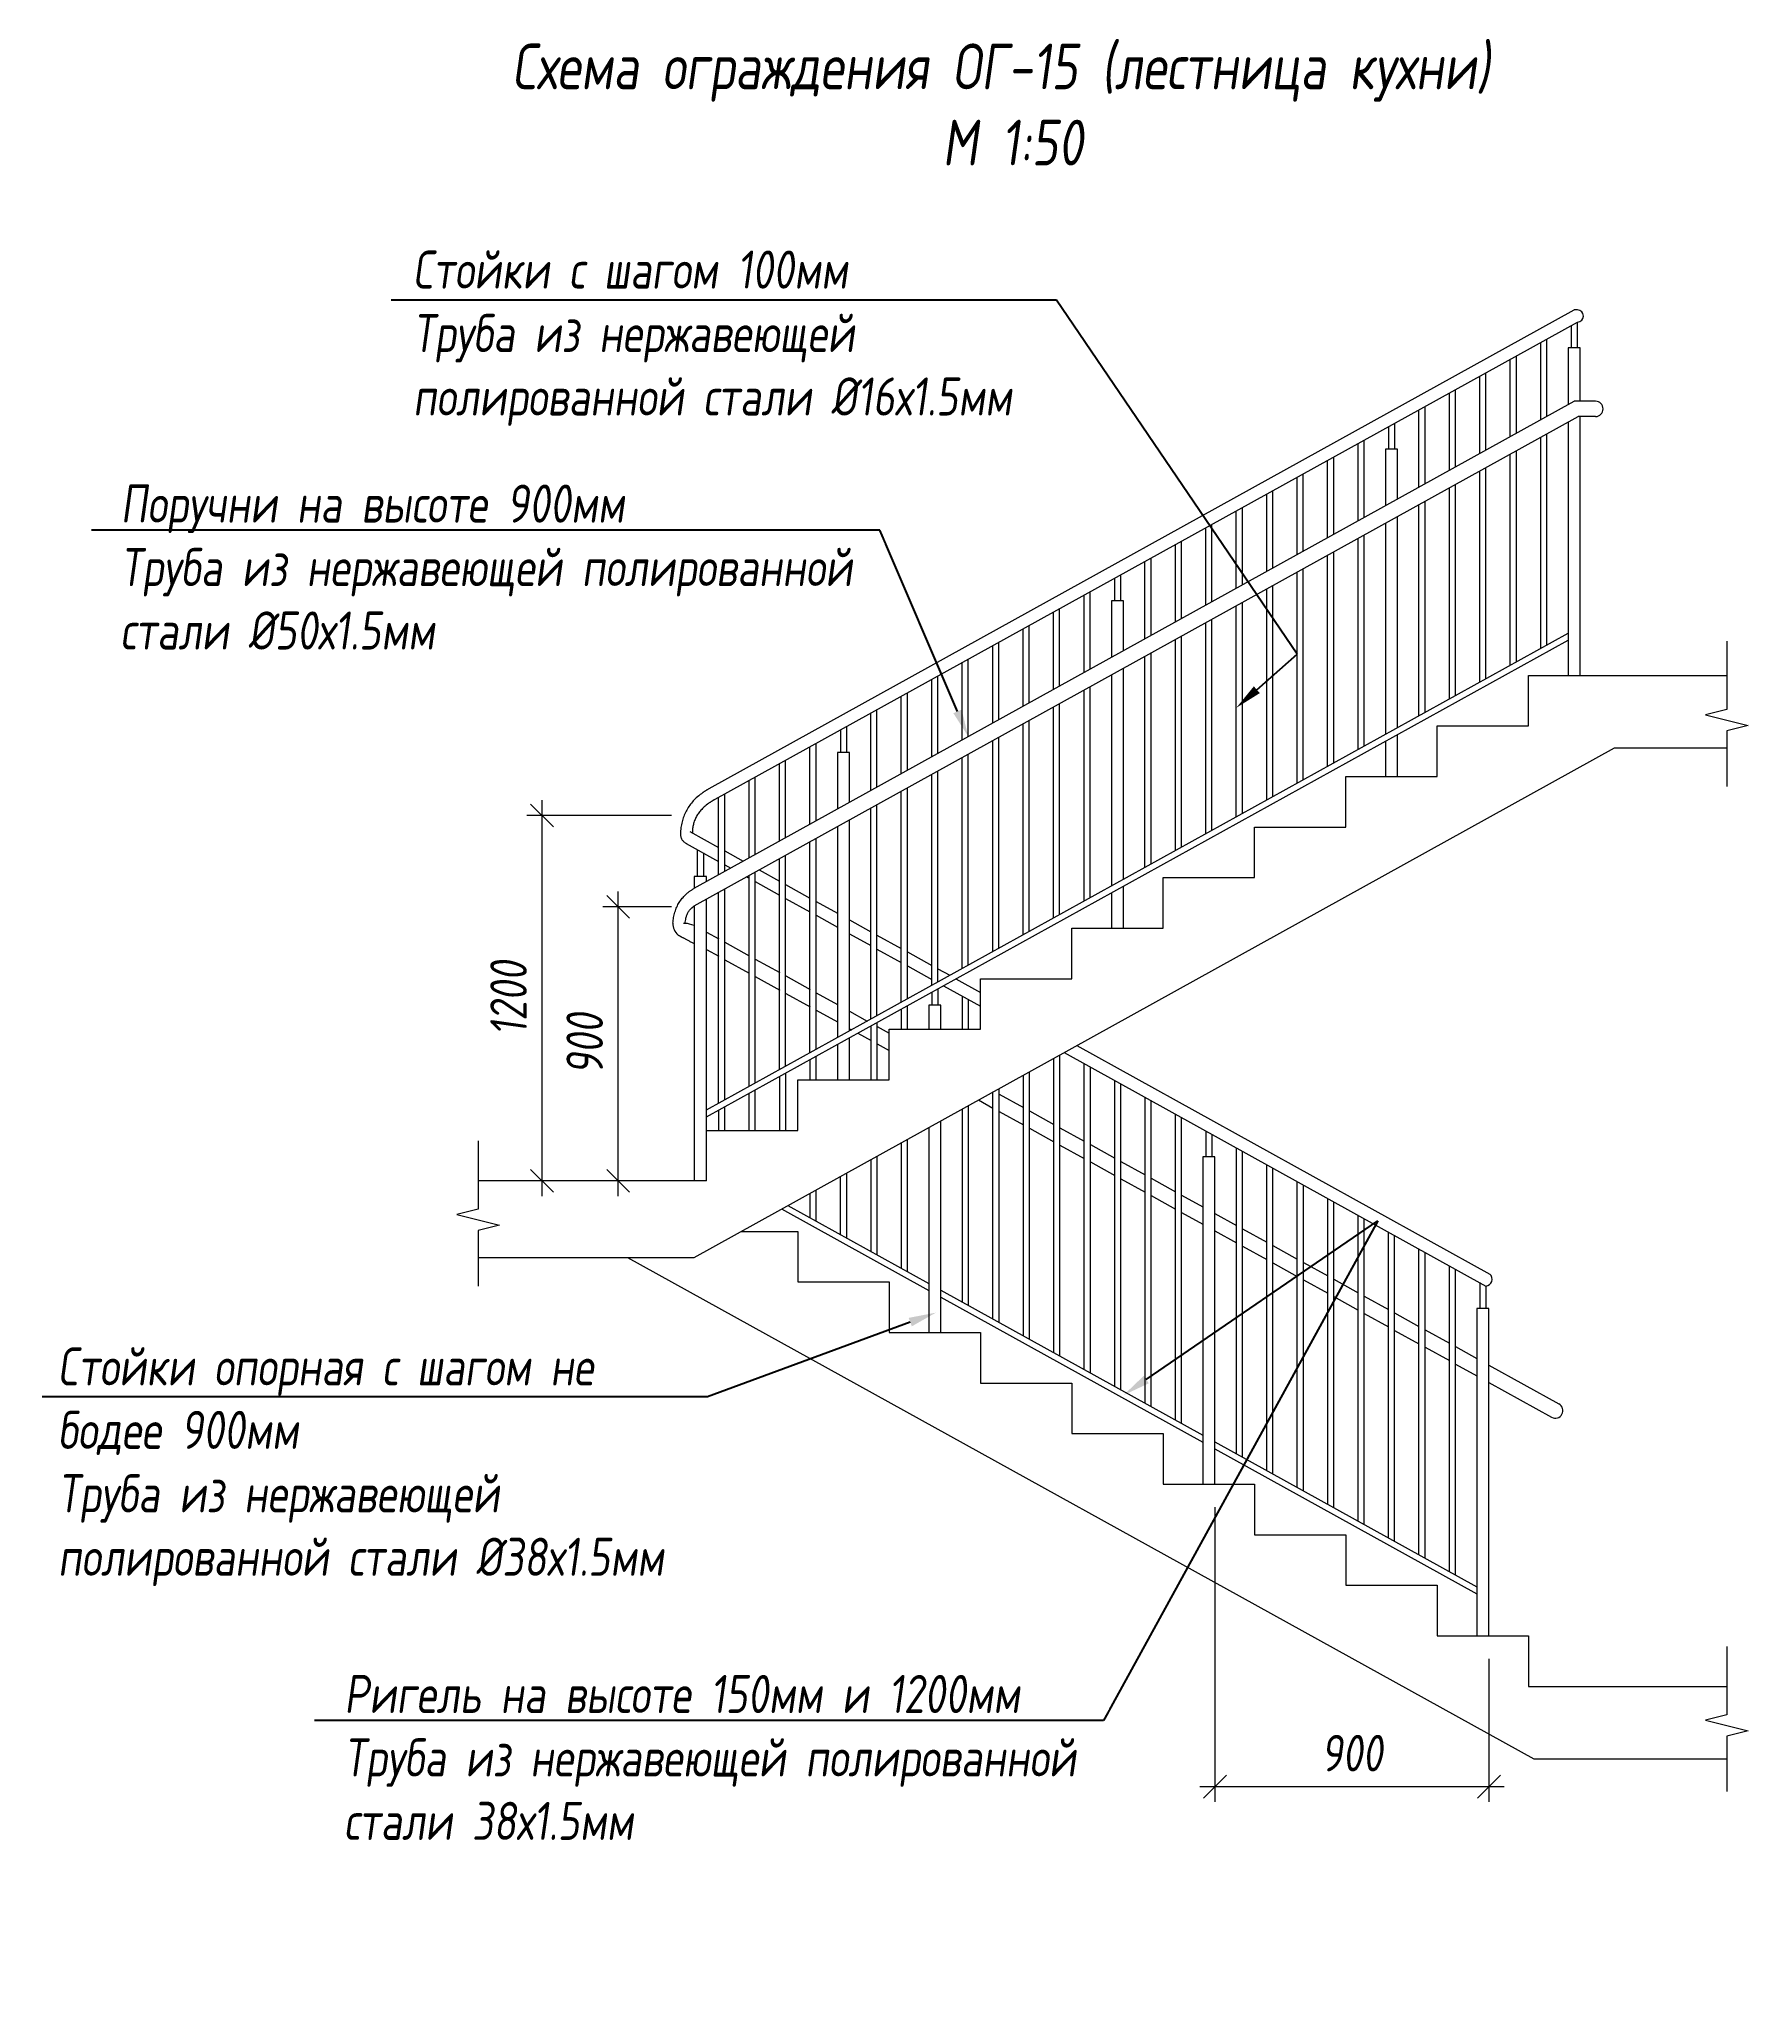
# Model space of a CAD drawing. Header units: millimetres. Extents: x 77165 to 11476408, y -193619 to 1121001.
# Drawn here: x 609652 to 615266, y 960481 to 966852 of the extents above; entities that cross this region are included whole.
import ezdxf
from ezdxf import colors
from ezdxf.entities.mleader import LeaderData, LeaderLine
from ezdxf.enums import TextEntityAlignment as Align
from ezdxf.math import Vec2, Vec3

# ---------------------------------------------------------------- set-up
doc = ezdxf.new("R2010")
doc.units = ezdxf.units.MM
doc.layers.get('Defpoints').update_dxf_attribs({"color": 3})
for name, color, linetype, lineweight in [('Dimensions', 250, 'Continuous', 9), ('АР Текст', 7, 'Continuous', 9), ('АР_Ограждение', 250, 'Continuous', 0), ('Тонкая линия', 250, 'Continuous', 18)]:
    doc.layers.add(name, color=color, linetype=linetype, lineweight=lineweight)
doc.layers.add('PDF_ограждение', color=7, linetype='Continuous')
doc.layers.add('АР_Эскизы дверей', color=7, linetype='Continuous')
doc.styles.add('Архитект', font='isocpeur.ttf', dxfattribs={"width": 0.8, "oblique": 8})
doc.styles.add('Архитектурный размер', font='isocpeur.ttf', dxfattribs={"width": 0.8, "oblique": 8})
doc.dimstyles.new('Linear-120', dxfattribs={"dimtxt": 120, "dimasz": 75, "dimexe": 50, "dimexo": 75, "dimgap": 50, "dimtad": 1, "dimdec": 0, "dimrnd": 5, "dimzin": 9, "dimtxsty": 'Архитект', "dimblk": 'ARCHTICK', "dimcen": 150, "dimdle": 50, "dimclrd": 256, "dimclre": 256, "dimclrt": 256, "dimadec": 0, "dimazin": 0, "dimtfac": 1, "dimtdec": 0, "dimtmove": 0, "dimatfit": 2, "dimfxl": 1, "dimlwd": -1, "dimlwe": -1, "dimarcsym": 0})

msp = doc.modelspace()

# ---------------------------------------------------------------- texts
at = {"layer": 'АР Текст', "style": 'Архитект', "oblique": 8, "width": 0.8}
for s, p in [('Схема ограждения ОГ-15 (лестница кухни) ', (612850.5509, 966761.79441)), ('М 1:50', (612850.5509, 966511.79441))]:
    msp.add_text(s, height=150, dxfattribs=at).set_placement(p, align=Align.MIDDLE_CENTER)

# ---------------------------------------------------------------- blocks, each defined once
blk = doc.blocks.new('_Oblique')
at = {"color": 0, "linetype": 'ByBlock', "lineweight": -2}
blk.add_line((-0.5, -0.5), (0.5, 0.5), dxfattribs=at)
blk = doc.blocks.new('*D1076')
at = {"layer": 'Defpoints', "color": 0, "lineweight": 80, "transparency": 16777216}
for p in [(611554.7, 964002.3), (611804.7, 964002.3, 120.3), (611804.7, 963102.3)]:
    blk.add_point(p, dxfattribs=at)
at = {"layer": 'Dimensions', "transparency": 16777216}
for p, q in [((611554.7, 963052.3), (611554.7, 964052.3)), ((611729.7, 964002.3), (611504.7, 964002.3)), ((611729.7, 963102.3), (611504.7, 963102.3))]:
    blk.add_line(p, q, dxfattribs=at)
at = {"layer": 'Dimensions', "transparency": 16777216, "xscale": 75, "yscale": 75, "zscale": 75}
for p, rotation in [((611554.7, 964002.3), 90), ((611554.7, 963102.3), 270)]:
    blk.add_blockref('_Oblique', p, dxfattribs=dict(at, rotation=rotation))
at = {"layer": 'Dimensions', "transparency": 16777216, "insert": (611444.7, 963552.3), "char_height": 120, "attachment_point": 5, "rotation": 90, "style": 'Архитектурный размер'}
blk.add_mtext('900', dxfattribs=at)
blk = doc.blocks.new('*D1077')
at = {"layer": 'Defpoints', "color": 0, "lineweight": 80, "transparency": 16777216}
for p in [(611304.7, 964302.3), (611804.7, 964302.3, 120.3), (611804.7, 963102.3, 950)]:
    blk.add_point(p, dxfattribs=at)
at = {"layer": 'Dimensions', "transparency": 16777216}
for p, q in [((611304.7, 963052.3), (611304.7, 964352.3)), ((611729.7, 964302.3), (611254.7, 964302.3)), ((611729.7, 963102.3), (611254.7, 963102.3))]:
    blk.add_line(p, q, dxfattribs=at)
at = {"layer": 'Dimensions', "transparency": 16777216, "xscale": 75, "yscale": 75, "zscale": 75}
for p, rotation in [((611304.7, 964302.3), 90), ((611304.7, 963102.3), 270)]:
    blk.add_blockref('_Oblique', p, dxfattribs=dict(at, rotation=rotation))
at = {"layer": 'Dimensions', "transparency": 16777216, "insert": (611194.7, 963702.3), "char_height": 120, "attachment_point": 5, "rotation": 90, "style": 'Архитектурный размер'}
blk.add_mtext('1200', dxfattribs=at)
blk = doc.blocks.new('*D1307')
at = {"layer": 'Defpoints', "color": 0, "lineweight": 80, "transparency": 16777216}
for p in [(613514.7, 962106.3, 950), (614414.7, 961608.3, 950), (614414.7, 961113.2)]:
    blk.add_point(p, dxfattribs=at)
at = {"layer": 'Dimensions', "transparency": 16777216}
for p, q in [((613514.7, 962031.3), (613514.7, 961063.2)), ((614414.7, 961533.3), (614414.7, 961063.2)), ((613464.7, 961113.2), (614464.7, 961113.2))]:
    blk.add_line(p, q, dxfattribs=at)
at = {"layer": 'Dimensions', "transparency": 16777216, "xscale": 75, "yscale": 75, "zscale": 75, "rotation": 180}
blk.add_blockref('_Oblique', (613514.7, 961113.2), dxfattribs=at)
at = {"layer": 'Dimensions', "transparency": 16777216, "xscale": 75, "yscale": 75, "zscale": 75}
blk.add_blockref('_Oblique', (614414.7, 961113.2), dxfattribs=at)
at = {"layer": 'Dimensions', "transparency": 16777216, "insert": (613964.7, 961223.2), "char_height": 120, "attachment_point": 5, "style": 'Архитектурный размер'}
blk.add_mtext('900', dxfattribs=at)

# ---------------------------------------------------------------- dimensions: what is measured, and where the dimension line sits
at = {"layer": 'Dimensions'}
for base, p1, p2, picture, middle in [((611304.70159, 964302.2677, -2850), (611804.70159, 963102.2677, -1900), (611804.70159, 964302.2677, -2729.67991), '*D1077', (611194.70159, 963702.2677, -2850)), ((611554.70159, 964002.2677, -2850), (611804.70159, 963102.2677, -2850), (611804.70159, 964002.2677, -2729.67991), '*D1076', (611444.70159, 963552.2677, -2850))]:
    dim = msp.add_linear_dim(base=base, p1=p1, p2=p2, angle=90, dimstyle='Linear-120', override={"dimtxsty": 'Архитектурный размер', "dimblk1": 'Oblique', "dimblk2": 'Oblique', "dimsah": 1, "dimclrt": 256}, dxfattribs=at)
    dim.commit()
    dim.dimension.update_dxf_attribs({"geometry": picture, "text_midpoint": middle})
dim = msp.add_linear_dim(base=(614414.70159, 961113.24715, -2850), p1=(613514.70159, 962106.2677, -1900), p2=(614414.70159, 961608.2677, -1900), dimstyle='Linear-120', override={"dimtxsty": 'Архитектурный размер', "dimblk1": 'Oblique', "dimblk2": 'Oblique', "dimsah": 1, "dimclrt": 256}, dxfattribs=at)
dim.commit()
dim.dimension.update_dxf_attribs({"geometry": '*D1307', "text_midpoint": (613964.70159, 961223.24715, -2850)})

# ---------------------------------------------------------------- linework, layer by layer
at = {"layer": 'PDF_ограждение', "lineweight": 9, "transparency": 33554687}
msp.add_arc((614403.33872, 962778.84934, -3800), 21.87259, 273.571810431, 51.325963473, dxfattribs=at)
at = {"layer": 'АР_Ограждение', "ltscale": 100}
for p, q in [((614827.32737, 964524.07769, -1900), (615196.09527, 964524.07671, -1900)), ((611844.70159, 963102.2677, -1900), (611094.70159, 963102.2677, -2729.67991)), ((611094.70159, 962851.12038, -3800), (611803.91054, 962851.12038, -3800)), ((614562.07638, 961204.07738, -1900), (615196.09527, 961204.07671, -1900))]:
    msp.add_line(p, q, dxfattribs=at)
at = {"layer": 'АР_Ограждение', "ltscale": 100, "elevation": -1900}
for points in [[(611853.83609, 964390.32212), (614694.70159, 965962.2677)], [(614705.03037, 965962.2677), (614694.70159, 965962.2677)], [(611873.20235, 964355.32286), (614705.03037, 965922.2677)], [(614684.70137, 965911.01899), (614684.7019, 965837.26761)], [(614704.70129, 965922.08561), (614704.7019, 965837.26761)], [(614504.70159, 965557.13437), (614504.70159, 965811.41911)], [(614584.70159, 965601.40103), (614584.70159, 965855.68578)], [(614604.70159, 965612.4677), (614604.70159, 965866.75245)], [(614714.70159, 965662.2677), (614714.70159, 965837.2677), (614674.70159, 965837.2677), (614674.70159, 965651.20103)], [(614384.70159, 965490.73437), (614384.70159, 965745.01911)], [(614404.70159, 965501.80103), (614404.70159, 965756.08578)], [(614484.70159, 965546.0677), (614484.70159, 965800.35245)], [(614284.70159, 965435.40103), (614284.70159, 965689.68578)], [(614304.70159, 965446.4677), (614304.70159, 965700.75245)], [(611804.70159, 964063.13437), (614694.70159, 965662.2677)], [(614184.70159, 965380.0677), (614184.70159, 965634.35245)], [(614204.70159, 965391.13437), (614204.70159, 965645.41911)], [(614764.70159, 965662.2677), (614694.70159, 965662.2677)], [(611804.70159, 964005.9903), (614707.61256, 965612.2677)], [(614084.70137, 965579.01899), (614084.7019, 965505.26761)], [(614104.70129, 965590.08561), (614104.7019, 965505.26761)], [(614604.70159, 964862.4677), (614604.70159, 965555.32363)], [(614674.70159, 965594.05697), (614674.70159, 964878.34341)], [(614764.70159, 965612.2677), (614707.61256, 965612.2677)], [(614714.70159, 964762.2677), (614714.70159, 965612.2677)], [(613984.70159, 965269.40103), (613984.70159, 965523.68578)], [(614004.70159, 965280.4677), (614004.70159, 965534.75245)], [(614114.70159, 965341.33437), (614114.70159, 965505.2677), (614074.70159, 965505.2677), (614074.70159, 965319.20103)], [(614484.70159, 964796.0677), (614484.70159, 965488.92363)], [(614504.70159, 964807.13437), (614504.70159, 965499.9903)], [(614584.70159, 964851.40103), (614584.70159, 965544.25697)], [(613804.70159, 965169.80103), (613804.70159, 965424.08578)], [(613884.70159, 965214.0677), (613884.70159, 965468.35245)], [(613904.70159, 965225.13437), (613904.70159, 965479.41911)], [(614384.70159, 964740.73437), (614384.70159, 965433.5903)], [(614404.70159, 964751.80103), (614404.70159, 965444.65697)], [(613704.70159, 965114.4677), (613704.70159, 965368.75245)], [(613784.70159, 965158.73437), (613784.70159, 965413.01911)], [(614284.70159, 964685.40103), (614284.70159, 965378.25697)], [(614304.70159, 964696.4677), (614304.70159, 965389.32363)], [(613584.70159, 965048.0677), (613584.70159, 965302.35245)], [(613604.70159, 965059.13437), (613604.70159, 965313.41911)], [(613684.70159, 965103.40103), (613684.70159, 965357.68578)], [(614184.70159, 964630.0677), (614184.70159, 965322.92363)], [(614204.70159, 964641.13437), (614204.70159, 965333.9903)], [(613484.70159, 964992.73437), (613484.70159, 965247.01911)], [(613504.70159, 965003.80103), (613504.70159, 965258.08578)], [(614074.70159, 965262.05697), (614074.70159, 964569.20103)], [(614114.70159, 964591.33437), (614114.70159, 965284.1903)], [(613384.70159, 964937.40103), (613384.70159, 965191.68578)], [(613404.70159, 964948.4677), (613404.70159, 965202.75245)], [(613984.70159, 964519.40103), (613984.70159, 965212.25697)], [(614004.70159, 964530.4677), (614004.70159, 965223.32363)], [(613284.70159, 964882.0677), (613284.70159, 965136.35245)], [(613304.70159, 964893.13437), (613304.70159, 965147.41911)], [(613804.70159, 964419.80103), (613804.70159, 965112.65697)], [(613884.70159, 964464.0677), (613884.70159, 965156.92363)], [(613904.70159, 964475.13437), (613904.70159, 965167.9903)], [(613184.70137, 965081.01899), (613184.7019, 965007.26761)], [(613204.70129, 965092.08561), (613204.7019, 965007.26761)], [(613684.70159, 964353.40103), (613684.70159, 965046.25697)], [(613704.70159, 964364.4677), (613704.70159, 965057.32363)], [(613784.70159, 964408.73437), (613784.70159, 965101.5903)], [(613004.70159, 964727.13437), (613004.70159, 964981.41911)], [(613084.70159, 964771.40103), (613084.70159, 965025.68578)], [(613104.70159, 964782.4677), (613104.70159, 965036.75245)], [(613214.70159, 964843.33437), (613214.70159, 965007.2677), (613174.70159, 965007.2677), (613174.70159, 964821.20103)], [(613584.70159, 964298.0677), (613584.70159, 964990.92363)], [(613604.70159, 964309.13437), (613604.70159, 965001.9903)], [(612884.70159, 964660.73437), (612884.70159, 964915.01911)], [(612904.70159, 964671.80103), (612904.70159, 964926.08578)], [(612984.70159, 964716.0677), (612984.70159, 964970.35245)], [(613484.70159, 964242.73437), (613484.70159, 964935.5903)], [(613504.70159, 964253.80103), (613504.70159, 964946.65697)], [(611844.70159, 963335.2677), (614674.70159, 964901.20103)], [(611844.70159, 963312.41007), (614674.70159, 964878.34341)], [(612784.70159, 964605.40103), (612784.70159, 964859.68578)], [(612804.70159, 964616.4677), (612804.70159, 964870.75245)], [(613384.70159, 964187.40103), (613384.70159, 964880.25697)], [(613404.70159, 964198.4677), (613404.70159, 964891.32363)], [(614674.70159, 964878.34341), (614674.70159, 964762.2677)], [(612684.70159, 964550.0677), (612684.70159, 964804.35245)], [(612704.70159, 964561.13437), (612704.70159, 964815.41911)], [(613284.70159, 964132.0677), (613284.70159, 964824.92363)], [(613304.70159, 964143.13437), (613304.70159, 964835.9903)], [(612584.70159, 964494.73437), (612584.70159, 964749.01911)], [(612604.70159, 964505.80103), (612604.70159, 964760.08578)], [(613104.70159, 964032.4677), (613104.70159, 964725.32363)], [(613174.70159, 964764.05697), (613174.70159, 964071.20103)], [(613214.70159, 964093.33437), (613214.70159, 964786.1903)], [(614244.70159, 964430.2677), (614244.70159, 964596.2677), (614544.70159, 964596.2677), (614544.70159, 964762.2677), (615196.09527, 964762.2677)], [(612484.70159, 964439.40103), (612484.70159, 964693.68578)], [(612504.70159, 964450.4677), (612504.70159, 964704.75245)], [(613004.70159, 963977.13437), (613004.70159, 964669.9903)], [(613084.70159, 964021.40103), (613084.70159, 964714.25697)], [(612384.70159, 964384.0677), (612384.70159, 964638.35245)], [(612404.70159, 964395.13437), (612404.70159, 964649.41911)], [(612884.70159, 963910.73437), (612884.70159, 964603.5903)], [(612904.70159, 963921.80103), (612904.70159, 964614.65697)], [(612984.70159, 963966.0677), (612984.70159, 964658.92363)], [(612204.70159, 964284.4677), (612204.70159, 964538.75245)], [(612284.70137, 964583.01899), (612284.7019, 964509.26761)], [(612304.70129, 964594.08561), (612304.7019, 964509.26761)], [(612784.70159, 963855.40103), (612784.70159, 964548.25697)], [(612804.70159, 963866.4677), (612804.70159, 964559.32363)], [(614074.70159, 964546.34341), (614074.70159, 964430.2677)], [(614114.70159, 964430.2677), (614114.70159, 964568.47674)], [(611803.91054, 962851.12038), (614827.32737, 964524.07769)], [(612084.70159, 964218.0677), (612084.70159, 964472.35245)], [(612104.70159, 964229.13437), (612104.70159, 964483.41911)], [(612184.70159, 964273.40103), (612184.70159, 964527.68578)], [(612314.70159, 964345.33437), (612314.70159, 964509.2677), (612274.70159, 964509.2677), (612274.70159, 964323.20103)], [(612684.70159, 963800.0677), (612684.70159, 964492.92363)], [(612704.70159, 963811.13437), (612704.70159, 964503.9903)], [(611984.70159, 964162.73437), (611984.70159, 964417.01911)], [(612004.70159, 964173.80103), (612004.70159, 964428.08578)], [(612584.70159, 963744.73437), (612584.70159, 964437.5903)], [(612604.70159, 963755.80103), (612604.70159, 964448.65697)], [(613644.70159, 964098.2677), (613644.70159, 964264.2677), (613944.70159, 964264.2677), (613944.70159, 964430.2677), (614244.70159, 964430.2677)], [(611884.70159, 964107.40103), (611884.70159, 964361.68578)], [(611904.70159, 964118.4677), (611904.70159, 964372.75245)], [(612484.70159, 963689.40103), (612484.70159, 964382.25697)], [(612504.70159, 963700.4677), (612504.70159, 964393.32363)], [(612314.70159, 963595.33437), (612314.70159, 964288.1903)], [(612384.70159, 963634.0677), (612384.70159, 964326.92363)], [(612404.70159, 963645.13437), (612404.70159, 964337.9903)], [(611790.23489, 964249.40595), (611884.70159, 964197.13437)], [(612184.70159, 963523.40103), (612184.70159, 964216.25697)], [(612204.70159, 963534.4677), (612204.70159, 964227.32363)], [(612274.70159, 964266.05697), (612274.70159, 963573.20103)], [(611778.21188, 964210.34342), (611884.70159, 964151.41911)], [(611814.70127, 964190.15262), (611814.7019, 964102.26761)], [(611834.70135, 964179.08591), (611834.7019, 964102.26761)], [(611904.70159, 964186.0677), (611965.78593, 964152.2677)], [(612084.70159, 963468.0677), (612084.70159, 964160.92363)], [(612104.70159, 963479.13437), (612104.70159, 964171.9903)], [(611844.70159, 964085.2677), (611844.70159, 964102.2677), (611804.70159, 964102.2677), (611804.70159, 964063.13437)], [(611904.70159, 964140.35245), (611924.47697, 964129.41007)], [(611976.11317, 964100.83804), (611984.70159, 964096.08578)], [(611984.70159, 963412.73437), (611984.70159, 964105.5903)], [(612004.70159, 963423.80103), (612004.70159, 964116.65697)], [(612017.42214, 964123.69567), (612084.70159, 964086.4677)], [(613044.70159, 963766.2677), (613044.70159, 963932.2677), (613344.70159, 963932.2677), (613344.70159, 964098.2677), (613644.70159, 964098.2677)], [(611844.70159, 963268.2677), (611844.70159, 964028.12363)], [(611884.70159, 963357.40103), (611884.70159, 964050.25697)], [(611904.70159, 963368.4677), (611904.70159, 964061.32363)], [(612004.70159, 964085.01911), (612084.70159, 964040.75245)], [(612104.70159, 964075.40103), (612184.70159, 964031.13437)], [(612104.70159, 964029.68578), (612184.70159, 963985.41911)], [(613174.70159, 964048.34341), (613174.70159, 963932.2677)], [(613214.70159, 963932.2677), (613214.70159, 964070.47674)], [(611804.70159, 964005.9903), (611804.70159, 963102.2677)], [(612204.70159, 964020.0677), (612274.70159, 963981.33437)], [(612204.70159, 963974.35245), (612274.70159, 963935.61911)], [(612314.70159, 963959.20103), (612384.70159, 963920.4677)], [(611844.70159, 963919.2677), (611885.18046, 963896.8694)], [(612314.70159, 963913.48578), (612384.70159, 963874.75245)], [(612404.70159, 963909.40103), (612484.70159, 963865.13437)], [(611844.70159, 963862.12363), (611885.18046, 963839.72533)], [(611905.18046, 963885.80273), (611985.18046, 963841.53606)], [(612404.70159, 963863.68578), (612484.70159, 963819.41911)], [(612504.70159, 963854.0677), (612584.70159, 963809.80103)], [(611905.18046, 963828.65866), (611985.18046, 963784.39199)], [(612005.18046, 963830.4694), (612085.18046, 963786.20273)], [(612005.18046, 963773.32533), (612085.18046, 963729.05866)], [(612105.18046, 963775.13606), (612185.18046, 963730.8694)], [(612504.70159, 963808.35245), (612584.70159, 963764.08578)], [(612604.70159, 963798.73437), (612643.49678, 963777.2677)], [(612105.18046, 963717.99199), (612185.18046, 963673.72533)], [(612205.18046, 963719.80273), (612274.70159, 963681.33437)], [(612444.70159, 963434.2677), (612444.70159, 963600.2677), (612744.70159, 963600.2677), (612744.70159, 963766.2677), (613044.70159, 963766.2677)], [(612584.70159, 963721.87674), (612584.7019, 963679.26761)], [(612604.70152, 963732.94336), (612604.7019, 963679.26761)], [(612622.84229, 963742.98126), (612744.70159, 963675.55245)], [(612664.15126, 963765.83889), (612744.70159, 963721.2677)], [(612685.79614, 963600.2677), (612685.79614, 963708.1468)], [(612205.18046, 963662.65866), (612274.70159, 963624.1903)], [(612314.70159, 963659.20103), (612372.41244, 963627.2677)], [(612485.18046, 963600.2677), (612485.18046, 963666.80838)], [(612505.18046, 963600.2677), (612505.18046, 963677.87504)], [(612614.70159, 963600.2677), (612614.70159, 963679.2677), (612574.70159, 963679.2677), (612574.70159, 963600.2677)], [(612705.79614, 963600.2677), (612705.79614, 963697.08013)], [(612314.70159, 963602.05697), (612320.77623, 963598.69567)], [(612341.43071, 963587.26685), (612385.18046, 963563.05866)], [(612385.18046, 963434.2677), (612385.18046, 963611.47504)], [(612405.18046, 963434.2677), (612405.18046, 963622.54171)], [(612405.18046, 963609.13606), (612444.70159, 963587.2677)], [(612274.70159, 963550.34341), (612274.70159, 963434.2677)], [(612314.70159, 963434.2677), (612314.70159, 963572.47674)], [(612405.18046, 963551.99199), (612444.70159, 963530.12363)], [(613005.59091, 962526.90894), (613005.59091, 963516.05019)], [(613019.2748, 963523.62194), (614404.70137, 962757.01924)], [(613060.58377, 963546.47956), (614417.00666, 962795.92556)], [(612105.18046, 963268.2677), (612105.18046, 963456.54171)], [(612185.18046, 963434.2677), (612185.18046, 963500.80838)], [(612205.18046, 963434.2677), (612205.18046, 963511.87504)], [(612885.65932, 962593.27109), (612885.65932, 963449.68804)], [(612905.65932, 962582.20443), (612905.65932, 963460.7547)], [(612985.59091, 962537.97561), (612985.59091, 963504.98352)], [(613085.5225, 962482.68013), (613085.5225, 963486.96488)], [(613105.5225, 962471.61346), (613105.5225, 963475.89821)], [(611844.70159, 963102.2677), (611844.70159, 963268.2677), (612144.70159, 963268.2677), (612144.70159, 963434.2677), (612444.70159, 963434.2677)], [(611985.18046, 963268.2677), (611985.18046, 963390.14171)], [(612005.18046, 963268.2677), (612005.18046, 963401.20838)], [(612085.18046, 963268.2677), (612085.18046, 963445.47504)], [(612785.72773, 962648.56657), (612785.72773, 963394.39256)], [(612805.72773, 962637.49991), (612805.72773, 963405.45922)], [(612805.72773, 963387.49991), (612885.65932, 963343.27109)], [(613185.45409, 962427.38465), (613185.45409, 963431.6694)], [(613205.45409, 962416.31798), (613205.45409, 963420.60273)], [(611885.18046, 963268.2677), (611885.18046, 963334.80838)], [(611905.18046, 963268.2677), (611905.18046, 963345.87504)], [(612685.79614, 962703.86205), (612685.79614, 963339.09708)], [(612705.79614, 962692.79539), (612705.79614, 963350.16374)], [(612737.86322, 963367.90753), (612785.72773, 963341.4225)], [(612805.72773, 963330.35584), (612885.65932, 963286.12702)], [(612905.65932, 963332.20443), (612985.59091, 963287.97561)], [(613285.38568, 962372.08917), (613285.38568, 963376.37392)], [(613305.38568, 962361.0225), (613305.38568, 963365.30725)], [(613385.31728, 962316.79369), (613385.31728, 963321.07844)], [(612574.70159, 963277.62476), (612574.70159, 962604.2677)], [(612614.70159, 962604.2677), (612614.70159, 963299.7581)], [(612905.65932, 963275.06036), (612985.59091, 963230.83154)], [(613005.59091, 963276.90894), (613085.5225, 963232.68013)], [(613405.31728, 962305.72702), (613405.31728, 963310.01177)], [(613484.70129, 963266.08595), (613484.7019, 963181.26761)], [(612485.18046, 962814.8694), (612485.18046, 963228.08973)], [(612505.18046, 962803.80273), (612505.18046, 963239.1564)], [(613005.59091, 963219.76488), (613085.5225, 963175.53606)], [(613105.5225, 963221.61346), (613185.45409, 963177.38465)], [(613504.70137, 963255.01924), (613504.7019, 963181.26761)], [(613585.18046, 962206.20273), (613585.18046, 963210.48748)], [(613605.18046, 962195.13606), (613605.18046, 963199.42081)], [(612385.18046, 962870.20273), (612385.18046, 963172.7564)], [(612405.18046, 962859.13606), (612405.18046, 963183.82307)], [(613105.5225, 963164.4694), (613185.45409, 963120.24058)], [(613205.45409, 963166.31798), (613285.38568, 963122.08917)], [(613514.70159, 962106.2677), (613514.70159, 963181.2677), (613474.70159, 963181.2677), (613474.70159, 962106.2677)], [(613685.11205, 962150.90725), (613685.11205, 963155.19199)], [(613705.11205, 962139.84058), (613705.11205, 963144.12533)], [(612205.18046, 962969.80273), (612205.18046, 963073.1564)], [(612285.18046, 962925.53606), (612285.18046, 963117.42307)], [(612305.18046, 962914.4694), (612305.18046, 963128.48973)], [(613205.45409, 963109.17392), (613285.38568, 963064.9451)], [(613305.38568, 963111.0225), (613385.31728, 963066.79369)], [(613785.04364, 962095.61177), (613785.04364, 963099.89651)], [(613805.04364, 962084.5451), (613805.04364, 963088.82985)], [(612091.1341, 963010.05075), (612574.70159, 962742.47674)], [(612111.78859, 963021.47956), (612574.70159, 962765.33437)], [(612185.18046, 962980.8694), (612185.18046, 963062.08973)], [(613305.38568, 963053.87844), (613385.31728, 963009.64962)], [(613405.31728, 963055.72702), (613474.70159, 963017.33437)], [(613884.97523, 962040.31629), (613884.97523, 963044.60103)], [(613904.97523, 962029.24962), (613904.97523, 963033.53437)], [(613405.31728, 962998.58296), (613474.70159, 962960.1903)], [(613514.70159, 962995.20103), (613585.18046, 962956.20273)], [(613605.18046, 962945.13606), (613685.11205, 962900.90725)], [(613984.90682, 961985.02081), (613984.90682, 962989.30555)], [(614004.90682, 961973.95414), (614004.90682, 962978.23889)], [(611957.79124, 962936.2677), (612144.70159, 962936.2677), (612144.70159, 962770.2677), (612444.70159, 962770.2677)], [(613514.70159, 962938.05697), (613585.18046, 962899.05866)], [(613605.18046, 962887.99199), (613685.11205, 962843.76318)], [(613705.11205, 962889.84058), (613785.04364, 962845.61177)], [(614084.83841, 961929.72533), (614084.83841, 962934.01007)], [(614104.83841, 961918.65866), (614104.83841, 962922.94341)], [(614184.77, 961874.42985), (614184.77, 962878.71459)], [(611585.49265, 962851.12038), (614562.07638, 961204.07738)], [(613705.11205, 962832.69651), (613785.04364, 962788.4677)], [(613805.04364, 962834.5451), (613884.97523, 962790.31629)], [(614204.77, 961863.36318), (614204.77, 962867.64793)], [(614284.70159, 961819.13437), (614284.70159, 962823.41911)], [(614304.70159, 961808.0677), (614304.70159, 962812.35245)], [(612444.70159, 962770.2677), (612444.70159, 962604.2677), (612744.70159, 962604.2677), (612744.70159, 962438.2677), (613044.70159, 962438.2677)], [(613805.04364, 962777.40103), (613884.97523, 962733.17222)], [(613904.97523, 962779.24962), (613984.90682, 962735.02081)], [(614384.70129, 962768.08595), (614384.7019, 962683.26761)], [(614404.70137, 962757.01924), (614404.7019, 962683.26761)], [(612614.70159, 962743.20103), (613474.70159, 962267.33437)], [(612614.70159, 962720.34341), (613474.70159, 962244.47674)], [(613904.97523, 962722.10555), (613984.90682, 962677.87674)], [(614004.90682, 962723.95414), (614084.83841, 962679.72533)], [(614004.90682, 962666.81007), (614084.83841, 962622.58126)], [(614104.83841, 962668.65866), (614184.77, 962624.42985)], [(614414.70159, 961608.2677), (614414.70159, 962683.2677), (614374.70159, 962683.2677), (614374.70159, 961608.2677)], [(614104.83841, 962611.51459), (614184.77, 962567.28578)], [(614204.77, 962613.36318), (614284.70159, 962569.13437)], [(614304.70159, 962558.0677), (614374.70159, 962519.33437)], [(614204.77, 962556.21911), (614284.70159, 962511.9903)], [(614304.70159, 962500.92363), (614374.70159, 962462.1903)], [(614414.70159, 962497.20103), (614644.70159, 962369.93437)], [(613044.70159, 962438.2677), (613044.70159, 962272.2677), (613344.70159, 962272.2677), (613344.70159, 962106.2677), (613644.70159, 962106.2677)], [(614414.70159, 962440.05697), (614620.49377, 962326.18529)], [(613514.70159, 962245.20103), (614374.70159, 961769.33437)], [(613514.70159, 962222.34341), (614374.70159, 961746.47674)], [(613644.70159, 962106.2677), (613644.70159, 961940.2677), (613944.70159, 961940.2677), (613944.70159, 961774.2677), (614244.70159, 961774.2677)], [(614244.70159, 961774.2677), (614244.70159, 961608.2677), (614544.70159, 961608.2677), (614544.70159, 961442.2677)], [(614544.70159, 961442.2677), (615196.09527, 961442.2677)]]:
    msp.add_lwpolyline(points, dxfattribs=at)
at = {"layer": 'АР_Ограждение', "ltscale": 100}
for centre, radius, start, end in [((614705.03037, 965942.2677, -1900), 20, 270, 90), ((614764.70159, 965637.2677, -1900), 25, 270, 90), ((611784.93542, 963946.93409, -1900), 50.34327, 178.470329185, 226.957393877), ((614632.59768, 962348.05983, -1900), 25, 241.042782402, 61.042782402)]:
    msp.add_arc(centre, radius, start, end, dxfattribs=at)
for points in [[(611853.83609, 964390.32212, -1900), (611765.23219, 964341.29463, -1900), (611759.33362, 964247.28557, -2522.10843)], [(611873.20235, 964355.32286, -1900), (611797.04754, 964313.18387, -1900), (611798.78833, 964244.67304, -2436.54507)], [(611759.33362, 964247.28557, -2522.10843), (611757.72691, 964221.67844, -1900), (611778.21188, 964210.34342, -1900)], [(611734.61009, 963948.27799, -1900), (611739.88256, 964025.71108, -1900), (611804.70159, 964063.13437, -1900)], [(611750.57402, 963910.1409, -1900), (611771.67254, 963898.06395, -1900), (611804.70159, 963881.63688, -1900)]]:
    msp.add_open_spline(points, degree=2, dxfattribs=at)
for points, knots in [([(611774.76957, 963947.65352, -1900), (611775.35416, 963952.3871, -1900), (611777.88587, 963968.61554, -1900), (611779.91625, 963974.6048, -1900), (611781.16815, 963977.62446, -1900), (611784.01905, 963983.40084, -1900), (611785.61821, 963986.15837, -1900), (611788.84172, 963990.94614, -1900), (611792.02686, 963995.83869, -1900), (611804.70159, 964005.9903, -1900)], [0.02575242002, 0.02575242002, 0.02575242002, 0.02575242002, 0.13599479948, 0.27198959896, 0.40798439844, 0.40798439844, 0.54397919792, 0.54397919792, 0.65197091011, 0.65197091011, 0.65197091011, 0.65197091011]), ([(611804.70159, 963940.57975, -1900), (611794.21826, 963944.99979, -1900), (611784.31951, 963947.3554, -1900), (611775.00536, 963947.64659, -1900), (611774.92672, 963947.64905, -1900), (611774.84813, 963947.65136, -1900), (611774.76957, 963947.65352, -1900), (611772.87817, 963947.70563, -1900), (611771.01091, 963947.67245, -1900), (611769.16767, 963947.55447, -1900)], [0.28394726452, 0.28394726452, 0.28394726452, 0.28394726452, 1, 1, 1, 1.00604548323, 1.00604548323, 1.00604548323, 1.15160710213, 1.15160710213, 1.15160710213, 1.15160710213])]:
    msp.add_open_spline(points, degree=3, knots=knots, dxfattribs=at)
at = {"layer": 'Тонкая линия', "color": 7, "linetype": 'Continuous', "ltscale": 25}
for points, elevation in [([(615196.09527, 964874.38783), (615196.09527, 964650.14757), (615126.09527, 964632.64757), (615266.09527, 964597.64757), (615196.09527, 964580.14757), (615196.09527, 964397.75062)], -1900), ([(611094.70159, 963233.59867), (611094.70159, 963009.3584), (611024.70159, 962991.8584), (611164.70159, 962956.8584), (611094.70159, 962939.3584), (611094.70159, 962756.96145)], -3333.42126), ([(615196.09527, 961573.59867), (615196.09527, 961349.3584), (615126.09527, 961331.8584), (615266.09527, 961296.8584), (615196.09527, 961279.3584), (615196.09527, 961096.96145)], -1968.72383)]:
    msp.add_lwpolyline(points, dxfattribs=dict(at, elevation=elevation))

msp.set_redraw_order([(e.dxf.handle, doc.entitydb.next_handle()) for e in msp.query("TEXT MTEXT ATTDEF DIMENSION ARC_DIMENSION")])  # texts and dimensions are drawn at this point

# ---------------------------------------------------------------- next in the draw order: leaders
at = {"layer": 'АР_Эскизы дверей', "lineweight": 5}
ml = msp.add_multileader_mtext('Standard', dxfattribs=at)
ml.set_content('Поручни на высоте 900мм\\PТруба из нержавеющей полированной стали Ø50х1.5мм', color=256, style='Архитект')
ml.set_leader_properties(color=256, linetype='ByLayer', lineweight=-1)
ml.build(insert=Vec2(0, 0))
ml.multileader.update_dxf_attribs({"text_left_attachment_type": 6, "text_right_attachment_type": 6, "dogleg_length": 236.20603, "arrow_head_size": 90})
ctx = ml.context
ctx.base_point, ctx.char_height, ctx.arrow_head_size, ctx.landing_gap_size, ctx.plane_origin = Vec3(609869.91783, 965238.79651, -1900), 125, 90, 50, Vec3(614381.15826, 959096.0282, -1900)
ctx.left_attachment, ctx.right_attachment = 6, 6
notes = []
notes.append((ctx, [(0, (1, 1, 0), (612414.22726, 965238.79651, -1900), (-1, 0), 66.74183, [(6, [(612704.70159, 964561.13437, -1900)], 0, [])])]))
ctx.mtext.insert, ctx.mtext.width, ctx.mtext.defined_height, ctx.mtext.line_spacing_style, ctx.mtext.flow_direction = Vec3(609919.91783, 965388.79651, -1900), 2447.7335578, 209.45449, 2, 5
ctx.mtext.has_bg_fill, ctx.mtext.bg_color, ctx.mtext.bg_scale_factor, ctx.mtext.bg_transparency, ctx.mtext.use_window_bg_color = 1, -1027028792, 1.5, 0, 1
ml = msp.add_multileader_mtext('Standard', dxfattribs=at)
ml.set_content('Ригель на высоте 150мм и 1200мм\\PТруба из нержавеющей полированной стали 38х1.5мм', color=256, style='Архитект')
ml.set_leader_properties(color=256, linetype='ByLayer', lineweight=-1)
ml.build(insert=Vec2(0, 0))
ml.multileader.update_dxf_attribs({"text_left_attachment_type": 6, "text_right_attachment_type": 6, "dogleg_length": 236.20603, "arrow_head_size": 90})
ctx = ml.context
ctx.base_point, ctx.char_height, ctx.arrow_head_size, ctx.landing_gap_size, ctx.plane_origin = Vec3(610604.39703, 961329.9501, -950), 125, 90, 50, Vec3(614481.4037, 955329.51183, -950)
ctx.left_attachment, ctx.right_attachment = 6, 6
notes.append((ctx, [(0, (1, 1, 0), (613148.70646, 961329.9501, -950), (-1, 0), 66.74183, [(0, [(613214.78588, 962398.85513, -950), (614049.93562, 962970.98779, -950)], 0, [])])]))
ctx.mtext.insert, ctx.mtext.width, ctx.mtext.defined_height, ctx.mtext.line_spacing_style, ctx.mtext.flow_direction = Vec3(610654.39703, 961479.9501, -950), 2450.1726718, 209.45449, 2, 5
ctx.mtext.has_bg_fill, ctx.mtext.bg_color, ctx.mtext.bg_scale_factor, ctx.mtext.bg_transparency, ctx.mtext.use_window_bg_color = 1, -1027028792, 1.5, 0, 1
for ctx, leaders in notes:
    for number, flags, end, landing, length, lines in leaders:
        leader = LeaderData()
        leader.index, (leader.has_last_leader_line, leader.has_dogleg_vector, leader.attachment_direction) = number, flags
        leader.last_leader_point, leader.dogleg_vector, leader.dogleg_length = Vec3(end), Vec3(landing), length
        for number, points, colour, breaks in lines:
            line = LeaderLine()
            line.index, line.vertices, line.color, line.breaks = number, Vec3.list(points), colors.encode_raw_color(colour), breaks
            leader.lines.append(line)
        ctx.leaders.append(leader)

# ---------------------------------------------------------------- next in the draw order: leaders
ml = msp.add_multileader_mtext('Standard', dxfattribs=at)
ml.set_content('Стойки с шагом 100мм\\PТруба из нержавеющей полированной стали Ø16х1.5мм', color=256, style='Архитект')
ml.set_leader_properties(color=256, linetype='ByLayer', lineweight=-1)
ml.build(insert=Vec2(0, 0))
ml.multileader.update_dxf_attribs({"text_left_attachment_type": 6, "text_right_attachment_type": 6, "dogleg_length": 236.20603, "arrow_head_size": 90})
ctx = ml.context
ctx.base_point, ctx.char_height, ctx.arrow_head_size, ctx.landing_gap_size, ctx.plane_origin = Vec3(610830.53169, 965994.74358, -1900), 125, 90, 50, Vec3(614878.52378, 959792.52079, -1900)
ctx.left_attachment, ctx.right_attachment = 6, 6
notes = []
notes.append((ctx, [(0, (1, 1, 0), (612994.57098, 965994.74358, -1900), (-1, 0), 66.74183, [(1, [(613584.70159, 964655.56233, -1900), (613784.70159, 964831.52121, -1900)], 0, [])])]))
ctx.mtext.insert, ctx.mtext.width, ctx.mtext.defined_height, ctx.mtext.line_spacing_style, ctx.mtext.flow_direction = Vec3(610880.53169, 966157.24358, -1900), 2048.2393022, 209.45449, 2, 5
ctx.mtext.has_bg_fill, ctx.mtext.bg_color, ctx.mtext.bg_scale_factor, ctx.mtext.bg_transparency, ctx.mtext.use_window_bg_color = 1, -1027028792, 1.5, 0, 1
ml = msp.add_multileader_mtext('Standard', dxfattribs=at)
ml.set_content('Стойки опорная с шагом не бодее 900мм\\PТруба из нержавеющей полированной стали Ø38х1.5мм', color=256, style='Архитект')
ml.set_leader_properties(color=256, linetype='ByLayer', lineweight=-1)
ml.build(insert=Vec2(0, 0))
ml.multileader.update_dxf_attribs({"text_left_attachment_type": 6, "text_right_attachment_type": 6, "dogleg_length": 236.20603, "arrow_head_size": 90})
ctx = ml.context
ctx.base_point, ctx.char_height, ctx.arrow_head_size, ctx.landing_gap_size, ctx.plane_origin = Vec3(609664.381, 962393.08935, -950), 125, 90, 50, Vec3(618316.91297, 958281.44636, -950)
ctx.left_attachment, ctx.right_attachment = 6, 6
notes.append((ctx, [(0, (1, 1, 0), (611848.42029, 962393.08935, -950), (-1, 0), 66.74183, [(6, [(612598.43459, 962669.71333, -950)], 0, [])])]))
ctx.mtext.insert, ctx.mtext.width, ctx.mtext.defined_height, ctx.mtext.line_spacing_style, ctx.mtext.flow_direction = Vec3(609714.381, 962555.58935, -950), 2048.2393022, 209.45449, 2, 5
ctx.mtext.has_bg_fill, ctx.mtext.bg_color, ctx.mtext.bg_scale_factor, ctx.mtext.bg_transparency, ctx.mtext.use_window_bg_color = 1, -1027028792, 1.5, 0, 1
for ctx, leaders in notes:
    for number, flags, end, landing, length, lines in leaders:
        leader = LeaderData()
        leader.index, (leader.has_last_leader_line, leader.has_dogleg_vector, leader.attachment_direction) = number, flags
        leader.last_leader_point, leader.dogleg_vector, leader.dogleg_length = Vec3(end), Vec3(landing), length
        for number, points, colour, breaks in lines:
            line = LeaderLine()
            line.index, line.vertices, line.color, line.breaks = number, Vec3.list(points), colors.encode_raw_color(colour), breaks
            leader.lines.append(line)
        ctx.leaders.append(leader)

doc.saveas('drawing.dxf')
